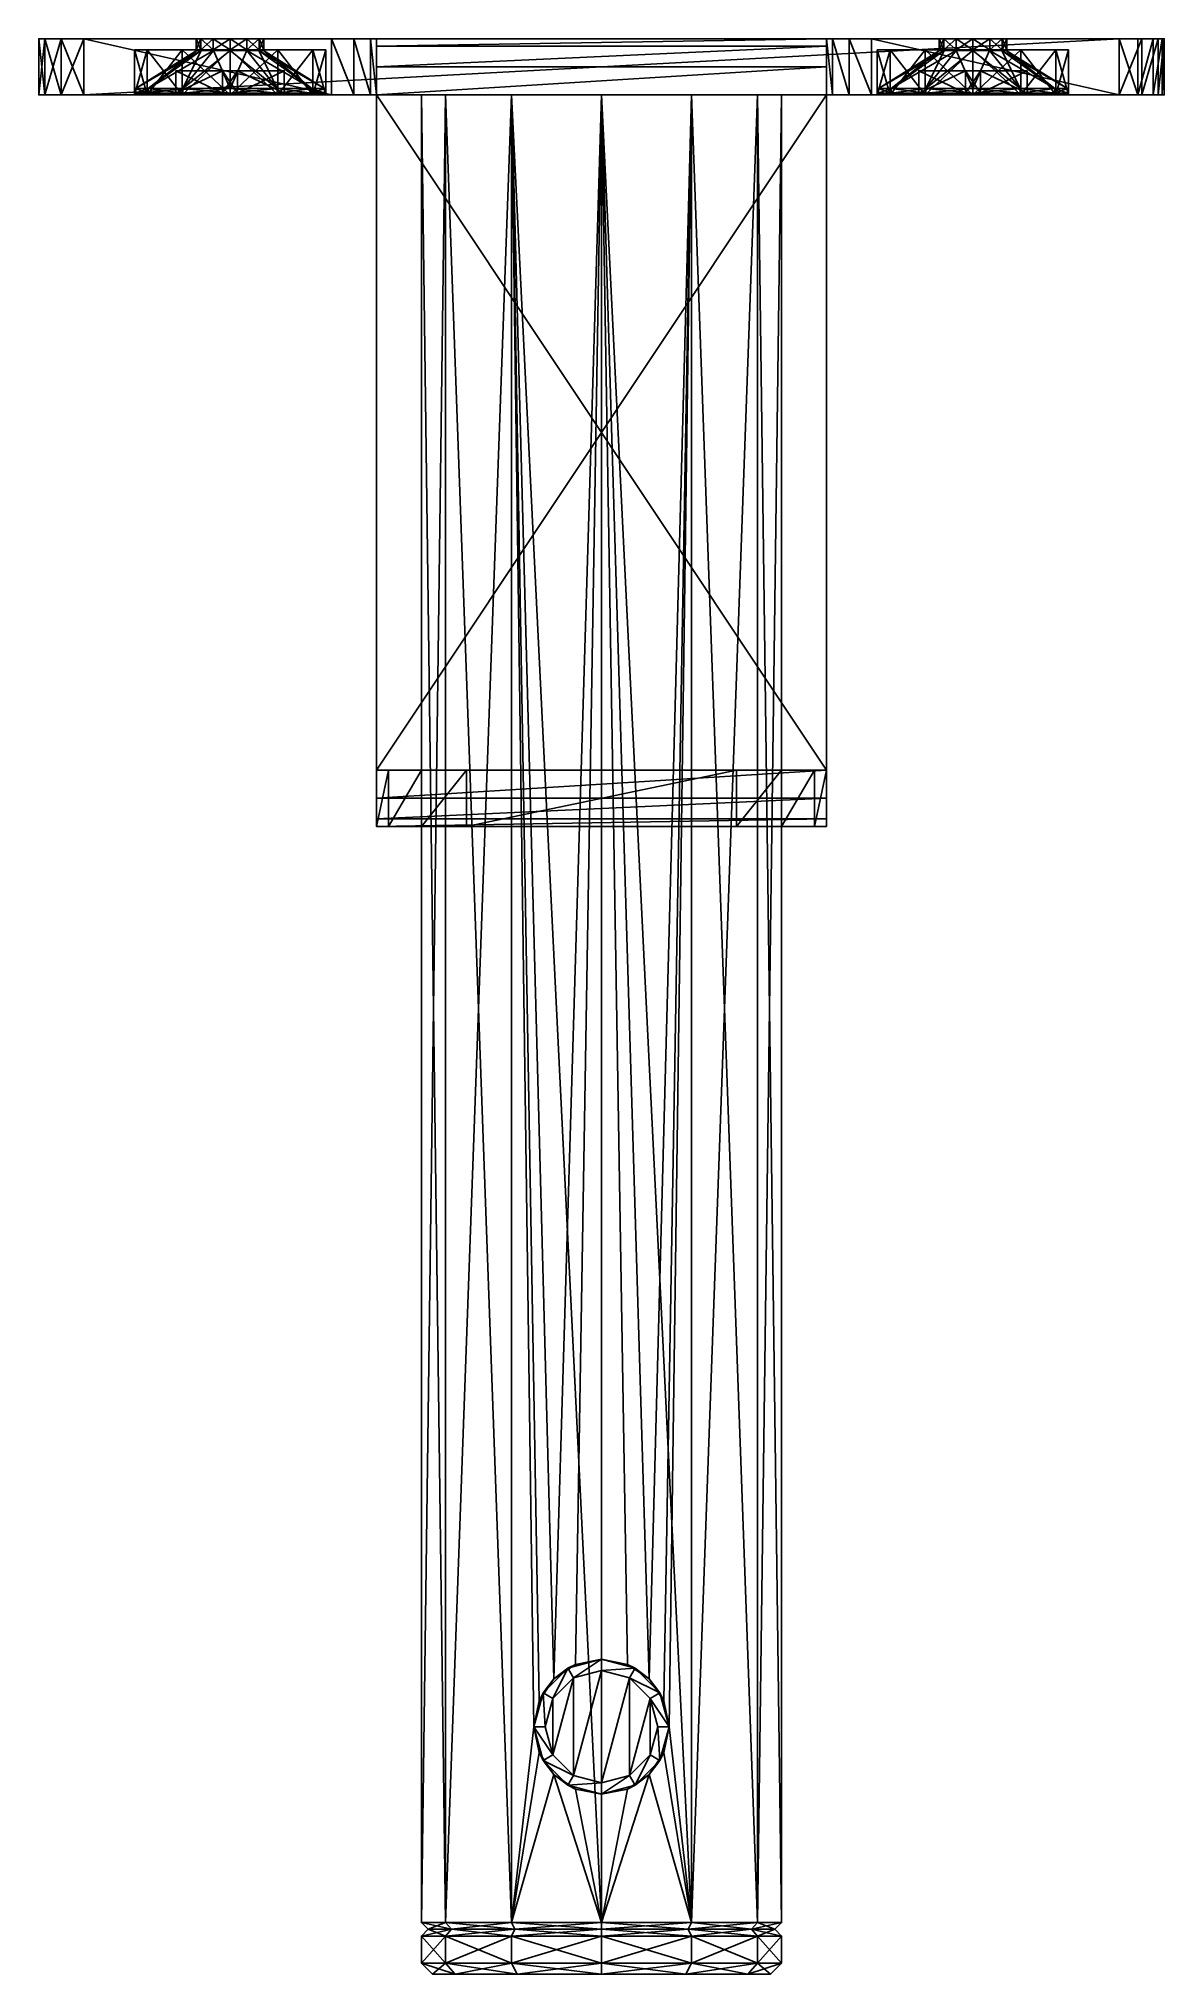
# Model space of a CAD drawing. Header units: millimetres. Extents: x -25 to 25, y -86 to 0.
import ezdxf

# ---------------------------------------------------------------- set-up
doc = ezdxf.new("R2010")
doc.units = ezdxf.units.MM
doc.layers.get('0').update_dxf_attribs({"color": 227})

msp = doc.modelspace()

# ---------------------------------------------------------------- meshes
at = {"color": 252}
mesh = msp.add_polyface(dxfattribs=at)
corners = [(-20.135, -2.214, -2.099), (-17.784, -0.518, -0.741), (-18.599, -2.214, -3.635), (-20.135, -2.214, 2.099), (-17.784, -0.518, 0.741), (-20.698, -2.214), (-18.599, -2.214, 3.635), (-17.241, -0.518, 1.284), (-17.982, -0.518), (-20.135, -2.426, -2.099), (-20.135, -2.426, 2.099), (-20.698, -2.426), (-18.599, -2.426, -3.635), (-18.906, -2.426, -0.33), (-18.906, -1.426, -0.33), (-18.906, -2.426, 0.33), (-18.906, -1.426, 0.33), (-23, 0, -25), (-25, 0, -23), (-12, 0, -25), (-24, 0, -24.732), (-24.732, 0, -24), (-25, 0, 13), (-18, 0), (-24.732, 0, 14), (-24, 0, 14.732), (-23, 0, 15), (-17.799, 0, 0.75), (-17.25, 0, 1.299), (-17.799, 0, -0.75), (-17.25, 0, -1.299), (-16.5, 0, -1.5), (-25, -2.5, 13), (-25, -2.5, -23), (-23, -2.5, -25), (-24.732, -2.5, -24), (-24, -2.5, -24.732), (-12, -2.5, -25), (-23, -2.5, 15), (-24, -2.5, 14.732), (-24.732, -2.5, 14), (-20.181, -0.5, -2.125), (-20.181, -2.5, -2.125), (-18.625, -0.5, -3.681), (-20.75, -2.5), (-20.181, -0.5, 2.125), (-20.181, -2.5, 2.125), (-20.75, -0.5), (-18.625, -2.5, 3.681), (-18.625, -0.5, 3.681), (-18.625, -2.5, -3.681), (-17.799, -0.5, 0.75), (-17.799, -0.5, -0.75), (-17.25, -0.5, -1.299), (-18, -0.5), (-17.25, -0.5, 1.299)]
mesh.append_faces([[corners[k] for k in face] for face in [(18, 31, 19, 18), (22, 26, 28, 22)]], dxfattribs={"vtx0": -1, "vtx1": -1, "vtx2": -1, "vtx3": -1, "color": 252})
mesh.append_faces([[corners[k] for k in face] for face in [(17, 18, 19, 17), (22, 23, 18, 22), (27, 22, 28, 27), (47, 51, 45, 47), (41, 52, 47, 41), (43, 53, 41, 43), (45, 55, 49, 45)]], dxfattribs={"vtx0": -1, "vtx1": -1, "vtx3": -1, "color": 252})
mesh.append_faces([[corners[k] for k in face] for face in [(17, 20, 18, 17), (25, 26, 22, 25), (27, 23, 22, 27), (23, 29, 18, 23), (29, 30, 18, 29), (30, 31, 18, 30), (54, 51, 47, 54)]], dxfattribs={"vtx1": -1, "vtx2": -1, "vtx3": -1, "color": 252})
mesh.append_faces([[corners[k] for k in face] for face in [(0, 1, 2, 0), (3, 4, 5, 3), (6, 7, 3, 6), (5, 8, 0, 5), (0, 9, 5, 0), (3, 10, 6, 3), (13, 14, 15, 13), (24, 25, 22, 24), (32, 22, 33, 32), (17, 34, 20, 17), (35, 21, 36, 35), (33, 18, 35, 33), (36, 20, 34, 36), (34, 17, 37, 34), (38, 26, 39, 38), (24, 40, 25, 24), (22, 32, 24, 22), (25, 39, 26, 25), (41, 42, 43, 41), (42, 41, 44, 42), (45, 46, 47, 45), (46, 45, 48, 46), (49, 48, 45, 49), (47, 44, 41, 47)]], dxfattribs={"vtx1": -1, "vtx3": -1, "color": 252})
mesh.append_faces([[corners[k] for k in face] for face in [(3, 5, 11, 3), (0, 2, 12, 0), (14, 16, 15, 14), (20, 21, 18, 20), (22, 18, 33, 22), (18, 21, 35, 18), (21, 20, 36, 21), (32, 40, 24, 32), (40, 39, 25, 40), (46, 44, 47, 46), (42, 50, 43, 42)]], dxfattribs={"vtx2": -1, "vtx3": -1, "color": 252})
mesh = msp.add_polyface(dxfattribs=at)
corners = [(-17.784, -0.518, -0.741), (-15.216, -0.518, -0.741), (-17.241, -0.518, -1.284), (-17.982, -0.518), (-15.018, -0.518), (-17.241, -0.518, 1.284), (-15.759, -0.518, 1.284), (-17.784, -0.518, 0.741), (-16.5, -0.518, 1.482), (-15.216, -0.518, 0.741), (-16.5, -0.518, -1.482), (-16.5, -2.214, -4.198), (-20.135, -2.214, -2.099), (-20.135, -2.214, 2.099), (-16.5, -2.214, 4.198), (-18.599, -2.214, 3.635), (-20.698, -2.214), (-18.599, -2.214, -3.635), (-16.5, -2.426, -4.198), (-18.599, -2.426, 3.635), (-16.83, -2.426, -2.406), (-16.83, -1.426, -2.406), (-16.83, -2.426, -0.33), (-16.83, -1.426, -0.33), (-18.906, -2.426, -0.33), (-18.906, -1.426, -0.33), (-18.906, -2.426, 0.33), (-18.906, -1.426, 0.33), (-16.83, -2.426, 0.33), (-16.83, -1.426, 0.33), (-16.83, -2.426, 2.406), (-16.83, -1.426, 2.406), (-16.17, -2.426, 2.406), (-15.75, 0, 1.299), (-16.5, 0, 1.5), (-23, 0, 15), (-17.25, 0, 1.299), (-23, 0, -25), (-12, 0, -25), (-12, -2.5, -25), (-16.5, -2.5, -4.25), (-16.5, -0.5, -4.25), (-18.625, -2.5, -3.681), (-16.5, -0.5, 4.25), (-16.5, -2.5, 4.25), (-18.625, -0.5, 3.681), (-18.625, -2.5, 3.681), (-18.625, -0.5, -3.681), (-16.5, -0.5, 1.5), (-17.25, -0.5, 1.299), (-17.799, -0.5, -0.75), (-20.181, -0.5, -2.125), (-17.25, -0.5, -1.299), (-16.5, -0.5, -1.5), (-18, -0.5), (-20.75, -0.5), (-17.799, -0.5, 0.75), (-20.181, -0.5, 2.125), (-17.799, 0, 0.75), (-18, 0), (-17.799, 0, -0.75), (-17.25, 0, -1.299), (-16.5, 0, -1.5)]
mesh.append_faces([[corners[k] for k in face] for face in [(0, 1, 2, 0), (5, 6, 7, 5), (7, 9, 3, 7), (27, 23, 29, 27), (48, 45, 49, 48), (50, 51, 52, 50), (41, 53, 47, 41)]], dxfattribs={"vtx0": -1, "vtx1": -1, "vtx3": -1, "color": 252})
mesh.append_faces([[corners[k] for k in face] for face in [(0, 3, 4, 0), (33, 34, 35, 33), (34, 36, 35, 34), (43, 45, 48, 43), (53, 52, 47, 53), (50, 54, 55, 50), (56, 49, 57, 56)]], dxfattribs={"vtx1": -1, "vtx2": -1, "vtx3": -1, "color": 252})
mesh.append_faces([[corners[k] for k in face] for face in [(10, 11, 2, 10), (0, 12, 3, 0), (7, 13, 5, 7), (14, 8, 15, 14), (17, 2, 11, 17), (11, 18, 17, 11), (20, 21, 22, 20), (22, 23, 24, 22), (26, 27, 28, 26), (28, 29, 30, 28), (30, 31, 32, 30), (40, 41, 42, 40), (43, 44, 45, 43), (47, 42, 41, 47), (34, 48, 36, 34), (56, 58, 49, 56), (58, 56, 59, 58), (50, 60, 54, 50), (60, 50, 61, 60), (53, 62, 52, 53), (52, 61, 50, 52), (54, 59, 56, 54), (49, 36, 48, 49)]], dxfattribs={"vtx1": -1, "vtx3": -1, "color": 252})
mesh.append_faces([[corners[k] for k in face] for face in [(5, 8, 6, 5), (8, 5, 15, 8), (7, 3, 16, 7), (0, 2, 17, 0), (14, 15, 19, 14), (21, 23, 22, 21), (23, 25, 24, 23), (27, 29, 28, 27), (29, 31, 30, 29), (27, 25, 23, 27), (37, 38, 39, 37), (44, 46, 45, 44), (62, 61, 52, 62), (60, 59, 54, 60), (58, 36, 49, 58)]], dxfattribs={"vtx2": -1, "vtx3": -1, "color": 252})
mesh = msp.add_polyface(dxfattribs=at)
corners = [(12.865, -2.214, 2.099), (15.216, -0.518, 0.741), (12.302, -2.214), (12.865, -2.214, -2.099), (15.216, -0.518, -0.741), (14.401, -2.214, -3.635), (15.018, -0.518), (14.401, -2.214, 3.635), (15.759, -0.518, 1.284), (12.302, -2.426), (14.094, -2.426, -0.33), (14.094, -1.426, -0.33), (14.094, -2.426, 0.33), (14.094, -1.426, 0.33), (10, -1.25, -47.665), (-10, -1.25, -47.665), (10, -0.335, -46.75), (10, -2.5, -48), (-10, -2.5, -48), (-10, -0.335, -46.75), (10, 0, -45.5), (23, 0, 15), (-15.75, 0, 1.299), (-23, 0, 15), (11, 0, -25.268), (15.75, 0, -1.299), (12, 0, -25), (10.268, 0, -26), (-10.268, 0, -26), (-10, 0, -45.5), (10, 0, -27), (-10, 0, -27), (15, 0), (-15, 0), (15.201, 0, 0.75), (15.75, 0, 1.299), (-15.201, 0, 0.75), (15.201, 0, -0.75), (-15.201, 0, -0.75), (-11, 0, -25.268), (23, -2.5, 15), (-23, -2.5, 15), (12, -2.5, -25), (10.268, -2.5, -26), (11, -2.5, -25.268), (10, -2.5, -27), (10, -2.5, -46), (12.819, -0.5, -2.125), (12.819, -2.5, -2.125), (14.375, -0.5, -3.681), (12.25, -2.5), (12.819, -0.5, 2.125), (12.819, -2.5, 2.125), (12.25, -0.5), (14.375, -2.5, 3.681), (14.375, -0.5, 3.681), (14.375, -2.5, -3.681), (15.201, -0.5, 0.75), (15.201, -0.5, -0.75), (15.75, -0.5, -1.299), (15, -0.5), (15.75, -0.5, 1.299)]
mesh.append_faces([[corners[k] for k in face] for face in [(39, 37, 24, 39), (35, 22, 21, 35)]], dxfattribs={"vtx0": -1, "vtx1": -1, "vtx2": -1, "vtx3": -1, "color": 252})
mesh.append_faces([[corners[k] for k in face] for face in [(21, 22, 23, 21), (24, 25, 26, 24), (27, 28, 24, 27), (30, 31, 27, 30), (32, 33, 34, 32), (25, 24, 37, 25), (53, 57, 51, 53), (47, 58, 53, 47), (49, 59, 47, 49), (51, 61, 55, 51)]], dxfattribs={"vtx0": -1, "vtx1": -1, "vtx3": -1, "color": 252})
mesh.append_faces([[corners[k] for k in face] for face in [(46, 16, 20, 46)]], dxfattribs={"vtx0": -1, "vtx2": -1, "vtx3": -1, "color": 252})
mesh.append_faces([[corners[k] for k in face] for face in [(29, 31, 30, 29), (35, 34, 36, 35), (32, 37, 38, 32), (17, 14, 46, 17), (14, 16, 46, 14), (45, 46, 20, 45), (58, 60, 53, 58), (60, 57, 53, 60)]], dxfattribs={"vtx1": -1, "vtx2": -1, "vtx3": -1, "color": 252})
mesh.append_faces([[corners[k] for k in face] for face in [(0, 1, 2, 0), (3, 4, 5, 3), (4, 3, 6, 4), (7, 8, 0, 7), (2, 6, 3, 2), (10, 11, 12, 10), (14, 15, 16, 14), (17, 18, 14, 17), (16, 19, 20, 16), (20, 29, 30, 20), (40, 21, 41, 40), (26, 42, 24, 26), (43, 27, 44, 43), (45, 30, 43, 45), (44, 24, 42, 44), (30, 45, 20, 30), (47, 48, 49, 47), (48, 47, 50, 48), (51, 52, 53, 51), (52, 51, 54, 52), (55, 54, 51, 55), (53, 50, 47, 53)]], dxfattribs={"vtx1": -1, "vtx3": -1, "color": 252})
mesh.append_faces([[corners[k] for k in face] for face in [(1, 6, 2, 1), (0, 2, 9, 0), (11, 13, 12, 11), (21, 23, 41, 21), (30, 27, 43, 30), (27, 24, 44, 27), (52, 50, 53, 52), (48, 56, 49, 48)]], dxfattribs={"vtx2": -1, "vtx3": -1, "color": 252})
mesh = msp.add_polyface(dxfattribs=at)
corners = [(-15.216, -0.518, -0.741), (-17.784, -0.518, -0.741), (-15.018, -0.518), (-16.5, -0.518, -1.482), (-17.241, -0.518, -1.284), (-15.759, -0.518, -1.284), (-17.982, -0.518), (-15.216, -0.518, 0.741), (-15.759, -0.518, 1.284), (-17.784, -0.518, 0.741), (-12.865, -2.214, -2.099), (-16.5, -2.214, -4.198), (-14.401, -2.214, -3.635), (-16.5, -0.518, 1.482), (-16.5, -2.214, 4.198), (-14.401, -2.214, 3.635), (-16.5, -2.426, 4.198), (-14.401, -2.426, -3.635), (-16.17, -2.426, 0.33), (-16.17, -1.426, 0.33), (-14.094, -2.426, 0.33), (-14.094, -1.426, 0.33), (-14.094, -1.426, -0.33), (-16.17, -1.426, -0.33), (-16.17, -2.426, -0.33), (-16.17, -2.426, -2.406), (-16.17, -1.426, -2.406), (-16.83, -2.426, -2.406), (-16.83, -1.426, -2.406), (-16.83, -1.426, 2.406), (-16.17, -1.426, 2.406), (-16.17, -2.426, 2.406), (-16.83, -1.426, 0.33), (-16.83, -1.426, -0.33), (-15.75, 0, -1.299), (-12, 0, -25), (-16.5, 0, -1.5), (-16.5, -0.5, -4.25), (-16.5, -2.5, -4.25), (-14.375, -0.5, -3.681), (-16.5, -2.5, 4.25), (-16.5, -0.5, 4.25), (-14.375, -2.5, 3.681), (-14.375, -0.5, 3.681), (-14.375, -2.5, -3.681), (-16.5, -0.5, 1.5), (-16.5, -0.5, -1.5), (-15.75, -0.5, -1.299), (-15.75, -0.5, 1.299), (-15.201, -0.5, 0.75), (-15.201, 0, 0.75), (-15, -0.5), (-15.75, 0, 1.299), (-16.5, 0, 1.5), (-15.201, -0.5, -0.75), (-15.201, 0, -0.75), (-15, 0)]
mesh.append_faces([[corners[k] for k in face] for face in [(33, 23, 32, 33), (19, 32, 23, 19)]], dxfattribs={"vtx0": -1, "vtx1": -1, "vtx2": -1, "vtx3": -1, "color": 252})
mesh.append_faces([[corners[k] for k in face] for face in [(0, 1, 2, 0), (5, 4, 0, 5), (2, 6, 7, 2), (22, 19, 23, 22), (34, 35, 36, 34), (41, 45, 43, 41), (46, 39, 47, 46)]], dxfattribs={"vtx0": -1, "vtx1": -1, "vtx3": -1, "color": 252})
mesh.append_faces([[corners[k] for k in face] for face in [(8, 7, 9, 8), (29, 32, 19, 29), (26, 23, 33, 26), (37, 39, 46, 37), (45, 48, 43, 45)]], dxfattribs={"vtx1": -1, "vtx2": -1, "vtx3": -1, "color": 252})
mesh.append_faces([[corners[k] for k in face] for face in [(3, 4, 5, 3), (0, 10, 5, 0), (11, 3, 12, 11), (13, 14, 8, 13), (15, 8, 14, 15), (14, 16, 15, 14), (18, 19, 20, 18), (24, 23, 25, 24), (25, 26, 27, 25), (31, 30, 18, 31), (30, 29, 19, 30), (28, 26, 33, 28), (37, 38, 39, 37), (40, 41, 42, 40), (43, 42, 41, 43), (49, 50, 51, 49), (50, 49, 52, 50), (45, 53, 48, 45), (36, 46, 34, 36), (54, 55, 47, 54), (55, 54, 56, 55), (48, 52, 49, 48), (51, 56, 54, 51), (47, 34, 46, 47)]], dxfattribs={"vtx1": -1, "vtx3": -1, "color": 252})
mesh.append_faces([[corners[k] for k in face] for face in [(7, 8, 15, 7), (3, 5, 12, 3), (11, 12, 17, 11), (19, 21, 20, 19), (22, 23, 24, 22), (23, 26, 25, 23), (26, 28, 27, 26), (29, 30, 31, 29), (30, 19, 18, 30), (38, 44, 39, 38), (53, 52, 48, 53), (50, 56, 51, 50), (55, 34, 47, 55)]], dxfattribs={"vtx2": -1, "vtx3": -1, "color": 252})
mesh = msp.add_polyface(dxfattribs=at)
corners = [(-12.865, -2.214, -2.099), (-15.216, -0.518, -0.741), (-12.302, -2.214), (-12.865, -2.214, 2.099), (-15.216, -0.518, 0.741), (-14.401, -2.214, 3.635), (-15.018, -0.518), (-14.401, -2.214, -3.635), (-15.759, -0.518, -1.284), (-12.865, -2.426, -2.099), (-12.865, -2.426, 2.099), (-14.401, -2.426, 3.635), (-12.302, -2.426), (-14.094, -2.426, 0.33), (-14.094, -1.426, 0.33), (-14.094, -2.426, -0.33), (-14.094, -1.426, -0.33), (-16.17, -2.426, -0.33), (-16.17, -1.426, 0.33), (-10, 0, -45.5), (10, 0, -45.5), (-10, -0.335, -46.75), (-10, -2.5, -48), (-10, -1.25, -47.665), (10, -1.25, -47.665), (10, -0.335, -46.75), (-10.268, 0, -26), (10.268, 0, -26), (-10, 0, -27), (-11, 0, -25.268), (11, 0, -25.268), (-12, 0, -25), (-15.75, 0, -1.299), (-15.201, 0, -0.75), (-15, 0), (15, 0), (-15.75, 0, 1.299), (15.75, 0, 1.299), (-15.201, 0, 0.75), (15.201, 0, 0.75), (15.201, 0, -0.75), (-10, -2.5, -27), (-10, -2.5, -46), (-11, -2.5, -25.268), (-10.268, -2.5, -26), (-12, -2.5, -25), (-12.819, -0.5, -2.125), (-12.819, -2.5, -2.125), (-12.25, -0.5), (-14.375, -2.5, -3.681), (-12.819, -0.5, 2.125), (-12.819, -2.5, 2.125), (-14.375, -0.5, 3.681), (-12.25, -2.5), (-14.375, -2.5, 3.681), (-14.375, -0.5, -3.681), (-15.201, -0.5, 0.75), (-15.75, -0.5, 1.299), (-15, -0.5), (-15.201, -0.5, -0.75), (-15.75, -0.5, -1.299)]
mesh.append_faces([[corners[k] for k in face] for face in [(33, 40, 29, 33)]], dxfattribs={"vtx0": -1, "vtx1": -1, "vtx2": -1, "vtx3": -1, "color": 252})
mesh.append_faces([[corners[k] for k in face] for face in [(26, 27, 28, 26), (31, 32, 29, 31), (34, 35, 33, 34), (36, 37, 38, 36), (38, 39, 34, 38), (41, 19, 42, 41), (50, 56, 48, 50), (56, 50, 57, 56), (48, 58, 46, 48), (46, 60, 55, 46), (52, 57, 50, 52)]], dxfattribs={"vtx0": -1, "vtx1": -1, "vtx3": -1, "color": 252})
mesh.append_faces([[corners[k] for k in face] for face in [(26, 29, 30, 26), (32, 33, 29, 32), (19, 21, 42, 19), (21, 23, 42, 21), (23, 22, 42, 23), (58, 59, 46, 58), (59, 60, 46, 59), (56, 58, 48, 56)]], dxfattribs={"vtx1": -1, "vtx2": -1, "vtx3": -1, "color": 252})
mesh.append_faces([[corners[k] for k in face] for face in [(0, 1, 2, 0), (3, 4, 5, 3), (4, 3, 6, 4), (7, 8, 0, 7), (2, 6, 3, 2), (0, 9, 7, 0), (3, 10, 2, 3), (13, 14, 15, 13), (15, 16, 17, 15), (14, 18, 16, 14), (19, 20, 21, 19), (28, 41, 26, 28), (43, 29, 44, 43), (45, 31, 43, 45), (44, 26, 41, 44), (46, 47, 48, 46), (47, 46, 49, 47), (50, 51, 52, 50), (51, 50, 53, 51), (55, 49, 46, 55), (48, 53, 50, 48)]], dxfattribs={"vtx1": -1, "vtx3": -1, "color": 252})
mesh.append_faces([[corners[k] for k in face] for face in [(1, 6, 2, 1), (3, 5, 11, 3), (0, 2, 12, 0), (14, 16, 15, 14), (22, 23, 24, 22), (23, 21, 25, 23), (41, 28, 19, 41), (31, 29, 43, 31), (29, 26, 44, 29), (51, 54, 52, 51), (47, 53, 48, 47)]], dxfattribs={"vtx2": -1, "vtx3": -1, "color": 252})
mesh = msp.add_polyface(dxfattribs=at)
corners = [(15.216, -0.518, 0.741), (17.784, -0.518, 0.741), (15.018, -0.518), (15.759, -0.518, 1.284), (17.241, -0.518, 1.284), (17.982, -0.518), (15.216, -0.518, -0.741), (15.759, -0.518, -1.284), (17.784, -0.518, -0.741), (12.865, -2.214, 2.099), (16.5, -2.214, 4.198), (16.5, -0.518, 1.482), (14.401, -2.214, 3.635), (16.5, -0.518, -1.482), (16.5, -2.214, -4.198), (14.401, -2.214, -3.635), (14.401, -2.426, 3.635), (14.094, -2.426, 0.33), (14.094, -1.426, 0.33), (16.17, -2.426, 0.33), (16.17, -1.426, 0.33), (16.17, -2.426, -0.33), (16.17, -1.426, -0.33), (14.094, -2.426, -0.33), (14.094, -1.426, -0.33), (16.17, -2.426, -2.406), (16.17, -1.426, -2.406), (16.83, -1.426, -2.406), (16.17, -2.426, 2.406), (16.17, -1.426, 2.406), (16.83, -2.426, 2.406), (16.83, -1.426, 2.406), (16.83, -1.426, 0.33), (16.83, -1.426, -0.33), (15.75, 0, -1.299), (16.5, 0, -1.5), (12, 0, -25), (24.992, 0, -22.75), (12, -2.5, -25), (23, -2.5, -25), (16.5, -2.5, -4.25), (16.5, -0.5, -4.25), (14.375, -2.5, -3.681), (16.5, -0.5, 4.25), (16.5, -2.5, 4.25), (14.375, -0.5, 3.681), (14.375, -2.5, 3.681), (14.375, -0.5, -3.681), (16.5, -0.5, 1.5), (15.75, -0.5, 1.299), (15.201, -0.5, -0.75), (12.819, -0.5, -2.125), (15.75, -0.5, -1.299), (16.5, -0.5, -1.5), (15.201, -0.5, 0.75), (12.819, -0.5, 2.125), (16.5, 0, 1.5), (15.75, 0, 1.299), (15.201, 0, 0.75), (15, 0), (15.201, 0, -0.75), (15, -0.5)]
mesh.append_faces([[corners[k] for k in face] for face in [(22, 33, 20, 22), (36, 35, 37, 36)]], dxfattribs={"vtx0": -1, "vtx1": -1, "vtx2": -1, "vtx3": -1, "color": 252})
mesh.append_faces([[corners[k] for k in face] for face in [(0, 1, 2, 0), (3, 4, 0, 3), (2, 5, 6, 2), (18, 22, 20, 18), (48, 45, 49, 48), (50, 51, 52, 50), (41, 53, 47, 41)]], dxfattribs={"vtx0": -1, "vtx1": -1, "vtx3": -1, "color": 252})
mesh.append_faces([[corners[k] for k in face] for face in [(7, 6, 8, 7), (29, 20, 32, 29), (34, 35, 36, 34), (43, 45, 48, 43), (53, 52, 47, 53), (54, 49, 55, 54)]], dxfattribs={"vtx1": -1, "vtx2": -1, "vtx3": -1, "color": 252})
mesh.append_faces([[corners[k] for k in face] for face in [(0, 9, 3, 0), (10, 11, 12, 10), (13, 14, 7, 13), (15, 7, 14, 15), (17, 18, 19, 17), (21, 22, 23, 21), (25, 26, 21, 25), (28, 29, 30, 28), (19, 20, 28, 19), (26, 27, 22, 26), (38, 36, 39, 38), (40, 41, 42, 40), (43, 44, 45, 43), (47, 42, 41, 47), (56, 48, 57, 56), (54, 58, 49, 54), (58, 54, 59, 58), (50, 60, 61, 50), (60, 50, 34, 60), (53, 35, 52, 53), (52, 34, 50, 52), (61, 59, 54, 61), (49, 57, 48, 49)]], dxfattribs={"vtx1": -1, "vtx3": -1, "color": 252})
mesh.append_faces([[corners[k] for k in face] for face in [(6, 7, 15, 6), (11, 3, 12, 11), (10, 12, 16, 10), (18, 20, 19, 18), (22, 24, 23, 22), (26, 22, 21, 26), (27, 26, 25, 27), (29, 31, 30, 29), (20, 29, 28, 20), (18, 24, 22, 18), (44, 46, 45, 44), (35, 34, 52, 35), (60, 59, 61, 60), (58, 57, 49, 58)]], dxfattribs={"vtx2": -1, "vtx3": -1, "color": 252})
mesh = msp.add_polyface(dxfattribs=at)
corners = [(17.784, -0.518, 0.741), (15.216, -0.518, 0.741), (17.241, -0.518, 1.284), (16.5, -0.518, 1.482), (15.759, -0.518, 1.284), (17.982, -0.518), (15.018, -0.518), (17.241, -0.518, -1.284), (15.759, -0.518, -1.284), (17.784, -0.518, -0.741), (16.5, -0.518, -1.482), (15.216, -0.518, -0.741), (16.5, -2.214, 4.198), (20.135, -2.214, 2.099), (20.135, -2.214, -2.099), (16.5, -2.214, -4.198), (18.599, -2.214, -3.635), (18.599, -2.214, 3.635), (16.83, -2.426, -2.406), (16.83, -1.426, -2.406), (16.17, -2.426, -2.406), (16.83, -2.426, -0.33), (16.83, -1.426, -0.33), (18.906, -2.426, -0.33), (18.906, -1.426, -0.33), (16.83, -2.426, 0.33), (16.83, -1.426, 0.33), (18.906, -2.426, 0.33), (18.906, -1.426, 0.33), (16.83, -2.426, 2.406), (16.83, -1.426, 2.406), (16.17, -1.426, -0.33), (16.17, -1.426, 2.406), (16.17, -1.426, 0.33), (16.5, 0, 1.5), (15.75, 0, 1.299), (23, 0, 15), (12, 0, -25), (23, 0, -25), (23, -2.5, -25), (16.5, -0.5, -4.25), (16.5, -2.5, -4.25), (18.625, -0.5, -3.681), (16.5, -2.5, 4.25), (16.5, -0.5, 4.25), (18.625, -2.5, 3.681), (18.625, -0.5, 3.681), (18.625, -2.5, -3.681), (17.799, -0.5, 0.75), (20.181, -0.5, 2.125), (17.25, -0.5, 1.299), (16.5, -0.5, 1.5), (16.5, -0.5, -1.5), (17.25, -0.5, -1.299), (17.799, -0.5, -0.75), (20.181, -0.5, -2.125), (17.799, 0, 0.75), (18, -0.5), (17.25, 0, 1.299), (16.5, 0, -1.5), (17.25, 0, -1.299), (17.799, 0, -0.75), (18, 0)]
mesh.append_faces([[corners[k] for k in face] for face in [(26, 33, 22, 26)]], dxfattribs={"vtx0": -1, "vtx1": -1, "vtx2": -1, "vtx3": -1, "color": 252})
mesh.append_faces([[corners[k] for k in face] for face in [(0, 1, 2, 0), (7, 8, 9, 7), (9, 11, 5, 9), (24, 26, 22, 24), (48, 49, 50, 48), (44, 51, 46, 44), (52, 42, 53, 52)]], dxfattribs={"vtx0": -1, "vtx1": -1, "vtx3": -1, "color": 252})
mesh.append_faces([[corners[k] for k in face] for face in [(0, 5, 6, 0), (19, 22, 31, 19), (34, 35, 36, 34), (40, 42, 52, 40), (54, 53, 55, 54), (51, 50, 46, 51)]], dxfattribs={"vtx1": -1, "vtx2": -1, "vtx3": -1, "color": 252})
mesh.append_faces([[corners[k] for k in face] for face in [(3, 2, 4, 3), (3, 12, 2, 3), (0, 13, 5, 0), (9, 14, 7, 9), (15, 10, 16, 15), (17, 2, 12, 17), (18, 19, 20, 18), (21, 22, 18, 21), (23, 24, 21, 23), (25, 26, 27, 25), (29, 30, 25, 29), (30, 32, 26, 30), (40, 41, 42, 40), (43, 44, 45, 43), (46, 45, 44, 46), (48, 56, 57, 48), (56, 48, 58, 56), (51, 34, 50, 51), (59, 52, 60, 59), (54, 61, 53, 54), (61, 54, 62, 61), (50, 58, 48, 50), (57, 62, 54, 57), (53, 60, 52, 53)]], dxfattribs={"vtx1": -1, "vtx3": -1, "color": 252})
mesh.append_faces([[corners[k] for k in face] for face in [(7, 10, 8, 7), (10, 7, 16, 10), (0, 2, 17, 0), (22, 19, 18, 22), (24, 22, 21, 24), (26, 28, 27, 26), (30, 26, 25, 30), (24, 28, 26, 24), (37, 38, 39, 37), (41, 47, 42, 41), (34, 58, 50, 34), (56, 62, 57, 56), (61, 60, 53, 61)]], dxfattribs={"vtx2": -1, "vtx3": -1, "color": 252})
mesh = msp.add_polyface(dxfattribs=at)
corners = [(20.135, -2.214, 2.099), (17.784, -0.518, 0.741), (18.599, -2.214, 3.635), (20.135, -2.214, -2.099), (17.784, -0.518, -0.741), (20.698, -2.214), (18.599, -2.214, -3.635), (17.241, -0.518, -1.284), (17.982, -0.518), (18.599, -2.426, 3.635), (18.906, -2.426, 0.33), (18.906, -1.426, 0.33), (18.906, -2.426, -0.33), (18.906, -1.426, -0.33), (24, 0, 14.732), (25, 0, 13), (23, 0, 15), (24.732, 0, 14), (24.992, 0, -22.75), (18, 0), (24.911, 0, -23.589), (24.5, 0, -24.323), (23.823, 0, -24.823), (23, 0, -25), (12, 0, -25), (17.25, 0, 1.299), (16.5, 0, 1.5), (17.799, 0, 0.75), (17.25, 0, -1.299), (17.799, 0, -0.75), (16.5, 0, -1.5), (25, -2.5, 13), (24.992, -2.5, -22.75), (24.911, -2.5, -23.589), (23.823, -2.5, -24.823), (24.5, -2.5, -24.323), (23, -2.5, -25), (24.732, -2.5, 14), (24, -2.5, 14.732), (23, -2.5, 15), (20.181, -0.5, -2.125), (20.181, -2.5, -2.125), (20.75, -0.5), (18.625, -2.5, -3.681), (20.181, -0.5, 2.125), (20.181, -2.5, 2.125), (18.625, -0.5, 3.681), (20.75, -2.5), (18.625, -2.5, 3.681), (18.625, -0.5, -3.681), (17.799, -0.5, 0.75), (18, -0.5), (17.799, -0.5, -0.75), (17.25, -0.5, -1.299), (17.25, -0.5, 1.299)]
mesh.append_faces([[corners[k] for k in face] for face in [(25, 16, 15, 25)]], dxfattribs={"vtx0": -1, "vtx1": -1, "vtx2": -1, "vtx3": -1, "color": 252})
mesh.append_faces([[corners[k] for k in face] for face in [(14, 15, 16, 14), (18, 19, 15, 18), (25, 15, 27, 25), (28, 18, 30, 28), (44, 50, 42, 44), (42, 51, 40, 42), (40, 53, 49, 40), (46, 54, 44, 46)]], dxfattribs={"vtx0": -1, "vtx1": -1, "vtx3": -1, "color": 252})
mesh.append_faces([[corners[k] for k in face] for face in [(18, 33, 20, 18), (34, 21, 35, 34), (35, 20, 33, 35)]], dxfattribs={"vtx0": -1, "vtx3": -1, "color": 252})
mesh.append_faces([[corners[k] for k in face] for face in [(21, 22, 18, 21), (22, 23, 18, 22), (23, 24, 18, 23), (25, 26, 16, 25), (28, 29, 18, 28), (29, 19, 18, 29), (19, 27, 15, 19), (51, 52, 40, 51), (50, 51, 42, 50)]], dxfattribs={"vtx1": -1, "vtx2": -1, "vtx3": -1, "color": 252})
mesh.append_faces([[corners[k] for k in face] for face in [(0, 1, 2, 0), (3, 4, 5, 3), (6, 7, 3, 6), (5, 8, 0, 5), (10, 11, 12, 10), (20, 21, 18, 20), (15, 31, 18, 15), (32, 33, 18, 32), (36, 23, 34, 36), (22, 21, 34, 22), (21, 20, 35, 21), (31, 15, 37, 31), (14, 38, 17, 14), (16, 39, 14, 16), (17, 37, 15, 17), (40, 41, 42, 40), (41, 40, 43, 41), (44, 45, 46, 44), (45, 44, 47, 45), (49, 43, 40, 49), (42, 47, 44, 42)]], dxfattribs={"vtx1": -1, "vtx3": -1, "color": 252})
mesh.append_faces([[corners[k] for k in face] for face in [(4, 8, 5, 4), (0, 2, 9, 0), (11, 13, 12, 11), (14, 17, 15, 14), (31, 32, 18, 31), (23, 22, 34, 23), (39, 38, 14, 39), (38, 37, 17, 38), (45, 48, 46, 45), (41, 47, 42, 41)]], dxfattribs={"vtx2": -1, "vtx3": -1, "color": 252})
mesh = msp.add_polyface(dxfattribs=at)
corners = [(-12.865, -2.426, -2.099), (-12.865, -2.214, -2.099), (-12.302, -2.426), (-16.5, -2.426, -4.198), (-16.5, -2.214, -4.198), (-14.401, -2.426, -3.635), (-20.135, -2.426, -2.099), (-20.135, -2.214, -2.099), (-18.599, -2.426, -3.635), (-20.135, -2.426, 2.099), (-20.135, -2.214, 2.099), (-20.698, -2.426), (-16.5, -2.426, 4.198), (-16.5, -2.214, 4.198), (-18.599, -2.426, 3.635), (-12.865, -2.426, 2.099), (-12.865, -2.214, 2.099), (-14.401, -2.426, 3.635), (-14.401, -2.214, 3.635), (-18.599, -2.214, 3.635), (-20.698, -2.214), (-18.599, -2.214, -3.635), (-14.401, -2.214, -3.635), (-12.302, -2.214), (-14.094, -2.426, 0.33), (-16.17, -2.426, 2.406), (-16.17, -2.426, 0.33), (-16.83, -2.426, 2.406), (-18.906, -2.426, 0.33), (-16.83, -2.426, 0.33), (-18.906, -2.426, -0.33), (-16.83, -2.426, -2.406), (-16.83, -2.426, -0.33), (-16.17, -2.426, -2.406), (-14.094, -2.426, -0.33), (-16.17, -2.426, -0.33), (-4, -2.5, -6.928), (-6.928, -2.5, -4), (-12, -2.5, -25), (-8, -2.5), (-12.819, -2.5, -2.125), (-12.819, -2.5, 2.125), (-12.25, -2.5), (-14.375, -2.5, -3.681), (-20.75, -2.5), (-20.181, -2.5, 2.125), (-25, -2.5, 13), (-18.625, -2.5, 3.681), (-23, -2.5, 15), (-16.5, -2.5, 4.25), (-16.5, -2.5, -4.25), (-6.928, -2.5, 4), (-4, -2.5, 6.928), (-14.375, -2.5, 3.681), (-23, -2.5, -25), (-10.268, -2.5, -26), (0, -2.5, -8)]
mesh.append_faces([[corners[k] for k in face] for face in [(24, 15, 25, 24), (27, 9, 28, 27), (30, 6, 31, 30), (33, 0, 34, 33), (37, 43, 38, 37), (46, 47, 48, 46), (53, 52, 48, 53)]], dxfattribs={"vtx0": -1, "vtx1": -1, "vtx2": -1, "vtx3": -1, "color": 252})
mesh.append_faces([[corners[k] for k in face] for face in [(15, 24, 2, 15), (14, 27, 12, 14), (6, 30, 11, 6), (5, 33, 3, 5), (2, 34, 0, 2), (11, 28, 9, 11), (39, 40, 37, 39), (38, 50, 54, 38), (36, 55, 56, 36), (40, 39, 42, 40)]], dxfattribs={"vtx0": -1, "vtx1": -1, "vtx3": -1, "color": 252})
mesh.append_faces([[corners[k] for k in face] for face in [(31, 8, 3, 31), (25, 17, 12, 25)]], dxfattribs={"vtx0": -1, "vtx2": -1, "vtx3": -1, "color": 252})
mesh.append_faces([[corners[k] for k in face] for face in [(24, 25, 26, 24), (27, 28, 29, 27), (30, 31, 32, 30), (33, 34, 35, 33)]], dxfattribs={"vtx0": -1, "vtx3": -1, "color": 252})
mesh.append_faces([[corners[k] for k in face] for face in [(15, 17, 25, 15), (14, 9, 27, 14), (6, 8, 31, 6), (5, 0, 33, 5), (24, 34, 2, 24), (33, 31, 3, 33), (30, 28, 11, 30), (27, 25, 12, 27), (36, 37, 38, 36), (41, 42, 39, 41), (40, 43, 37, 40), (44, 45, 46, 44), (45, 47, 46, 45), (47, 49, 48, 47), (43, 50, 38, 43), (51, 52, 53, 51), (49, 53, 48, 49)]], dxfattribs={"vtx1": -1, "vtx2": -1, "vtx3": -1, "color": 252})
mesh.append_faces([[corners[k] for k in face] for face in [(0, 1, 2, 0), (3, 4, 5, 3), (6, 7, 8, 6), (9, 10, 11, 9), (12, 13, 14, 12), (15, 16, 17, 15), (17, 18, 12, 17), (14, 19, 9, 14), (11, 20, 6, 11), (8, 21, 3, 8), (5, 22, 0, 5), (2, 23, 15, 2)]], dxfattribs={"vtx1": -1, "vtx3": -1, "color": 252})
mesh = msp.add_polyface(dxfattribs=at)
corners = [(-6.928, -2.5, -4), (-6.928, -83.7, -4), (-8, -2.5), (0, -2.5, -8), (0, -83.7, -8), (-4, -2.5, -6.928), (0, -2.5, 8), (2.122, -72.879, 7.713), (4, -2.5, 6.928), (-4, -2.5, 6.928), (-2.122, -72.879, 7.713), (-6.928, -2.5, 4), (-6.928, -83.7, 4), (4, -2.5, -6.928), (4, -83.7, -6.928), (-4, -83.7, -6.928), (-8, -83.7), (-23, -2.5, 15), (23, -2.5, 15), (-24, -2.5, 14.732), (-25, -2.5, 13), (-24.732, -2.5, 14), (-25, -2.5, -23), (-20.75, -2.5), (-24.732, -2.5, -24), (-24, -2.5, -24.732), (-23, -2.5, -25), (-16.5, -2.5, -4.25), (-18.625, -2.5, -3.681), (-20.181, -2.5, -2.125), (-11, -2.5, -25.268), (-12, -2.5, -25), (-10.268, -2.5, -26), (-10, -2.5, -27), (10, -2.5, -27), (-10, -2.5, -46), (10, -2.5, -46), (-12.819, -2.5, 2.125), (-14.375, -2.5, 3.681), (10.268, -2.5, -26), (-10, -32.5, -48), (10, -32.5, -48), (-10, -33.75, -47.665), (-10, -35, -45.5), (-10, -34.665, -46.75), (10, -34.665, -46.75), (10, -33.75, -47.665), (-10, -2.5, -48), (-10, -32.5, -46), (-8, -32.5, -33.536), (-6, -32.5, -33), (-9.464, -32.5, -35), (6, -32.5, -33), (9.464, -32.5, -35), (-10, -32.5, -37), (10, -32.5, -37), (6, -35, -33), (-6, -35, -33), (-10, -35, -37), (-8, -35, -33.536), (-9.464, -35, -35)]
mesh.append_faces([[corners[k] for k in face] for face in [(22, 26, 27, 22), (39, 3, 32, 39), (52, 53, 54, 52)]], dxfattribs={"vtx0": -1, "vtx1": -1, "vtx2": -1, "vtx3": -1, "color": 252})
mesh.append_faces([[corners[k] for k in face] for face in [(6, 7, 8, 6), (9, 10, 6, 9), (17, 6, 18, 17), (19, 20, 17, 19), (22, 23, 20, 22), (30, 5, 31, 30), (33, 34, 32, 33), (11, 37, 2, 11), (37, 11, 38, 37), (6, 17, 9, 6), (52, 51, 50, 52), (35, 40, 48, 35)]], dxfattribs={"vtx0": -1, "vtx1": -1, "vtx3": -1, "color": 252})
mesh.append_faces([[corners[k] for k in face] for face in [(22, 27, 28, 22), (22, 28, 29, 22), (22, 29, 23, 22), (52, 54, 51, 52)]], dxfattribs={"vtx0": -1, "vtx2": -1, "vtx3": -1, "color": 252})
mesh.append_faces([[corners[k] for k in face] for face in [(25, 26, 22, 25), (30, 32, 5, 30), (48, 54, 55, 48), (54, 48, 43, 54), (47, 40, 35, 47), (40, 42, 48, 40), (42, 44, 48, 42), (44, 43, 48, 44)]], dxfattribs={"vtx1": -1, "vtx2": -1, "vtx3": -1, "color": 252})
mesh.append_faces([[corners[k] for k in face] for face in [(0, 1, 2, 0), (3, 4, 5, 3), (11, 12, 9, 11), (13, 14, 3, 13), (5, 15, 0, 5), (2, 16, 11, 2), (24, 25, 22, 24), (35, 36, 33, 35), (40, 41, 42, 40), (49, 50, 51, 49), (56, 52, 57, 56), (58, 54, 43, 58), (54, 58, 51, 54), (59, 49, 60, 59), (57, 50, 59, 57), (60, 51, 58, 60)]], dxfattribs={"vtx1": -1, "vtx3": -1, "color": 252})
mesh.append_faces([[corners[k] for k in face] for face in [(19, 21, 20, 19), (43, 44, 45, 43), (44, 42, 46, 44), (41, 40, 47, 41), (36, 35, 48, 36), (52, 50, 57, 52), (50, 49, 59, 50), (49, 51, 60, 49)]], dxfattribs={"vtx2": -1, "vtx3": -1, "color": 252})
mesh = msp.add_polyface(dxfattribs=at)
corners = [(6.928, -2.5, -4), (6.928, -83.7, -4), (4, -2.5, -6.928), (6.928, -2.5, 4), (6.928, -83.7, 4), (8, -2.5), (8, -83.7), (4, -2.5, 6.928), (4, -83.7, 6.928), (25, -2.5, 13), (20.75, -2.5), (24.992, -2.5, -22.75), (24.732, -2.5, 14), (24, -2.5, 14.732), (23, -2.5, 15), (10, -2.5, -46), (10, -2.5, -27), (-10, -2.5, -27), (10.268, -2.5, -26), (-10.268, -2.5, -26), (11, -2.5, -25.268), (12, -2.5, -25), (23, -2.5, -25), (16.5, -2.5, -4.25), (18.625, -2.5, -3.681), (23.823, -2.5, -24.823), (24.911, -2.5, -23.589), (24.5, -2.5, -24.323), (20.181, -2.5, -2.125), (0, -2.5, 8), (14.375, -2.5, 3.681), (16.5, -2.5, 4.25), (18.625, -2.5, 3.681), (12.819, -2.5, 2.125), (12.819, -2.5, -2.125), (0, -2.5, -8), (14.375, -2.5, -3.681), (12.25, -2.5), (10, -34.665, -46.75), (-10, -34.665, -46.75), (10, -33.75, -47.665), (10, -35, -45.5), (-10, -35, -45.5), (-10, -33.75, -47.665), (10, -32.5, -48), (10, -2.5, -48), (-10, -2.5, -48), (10, -32.5, -46), (-10, -32.5, -46), (8, -32.5, -33.536), (9.464, -32.5, -35), (6, -32.5, -33), (10, -32.5, -37), (-10, -32.5, -37), (10, -35, -37), (9.464, -35, -35), (8, -35, -33.536), (6, -35, -33)]
mesh.append_faces([[corners[k] for k in face] for face in [(23, 22, 11, 23), (14, 7, 30, 14), (14, 32, 9, 14), (21, 36, 0, 21)]], dxfattribs={"vtx0": -1, "vtx1": -1, "vtx2": -1, "vtx3": -1, "color": 252})
mesh.append_faces([[corners[k] for k in face] for face in [(9, 10, 11, 9), (20, 2, 18, 20), (22, 23, 21, 22), (23, 11, 24, 23), (24, 11, 28, 24), (5, 33, 3, 5), (0, 34, 5, 0), (2, 21, 0, 2), (52, 53, 50, 52), (52, 41, 47, 52), (47, 45, 15, 47)]], dxfattribs={"vtx0": -1, "vtx1": -1, "vtx3": -1, "color": 252})
mesh.append_faces([[corners[k] for k in face] for face in [(14, 30, 31, 14), (14, 31, 32, 14)]], dxfattribs={"vtx0": -1, "vtx2": -1, "vtx3": -1, "color": 252})
mesh.append_faces([[corners[k] for k in face] for face in [(13, 14, 9, 13), (15, 16, 17, 15), (16, 18, 19, 16), (20, 21, 2, 20), (22, 25, 11, 22), (29, 7, 14, 29), (2, 35, 18, 2), (10, 28, 11, 10), (23, 36, 21, 23), (34, 37, 5, 34), (41, 38, 47, 41), (38, 40, 47, 38), (40, 44, 47, 40), (44, 45, 47, 44)]], dxfattribs={"vtx1": -1, "vtx2": -1, "vtx3": -1, "color": 252})
mesh.append_faces([[corners[k] for k in face] for face in [(0, 1, 2, 0), (3, 4, 5, 3), (5, 6, 0, 5), (7, 8, 3, 7), (12, 13, 9, 12), (26, 11, 27, 26), (38, 39, 40, 38), (41, 42, 38, 41), (40, 43, 44, 40), (45, 44, 46, 45), (47, 15, 48, 47), (49, 50, 51, 49), (47, 48, 52, 47), (54, 52, 55, 54), (49, 56, 50, 49), (51, 57, 49, 51), (50, 55, 52, 50)]], dxfattribs={"vtx1": -1, "vtx3": -1, "color": 252})
mesh.append_faces([[corners[k] for k in face] for face in [(52, 54, 41, 52), (57, 56, 49, 57), (56, 55, 50, 56)]], dxfattribs={"vtx2": -1, "vtx3": -1, "color": 252})
mesh = msp.add_polyface(dxfattribs=at)
corners = [(1.154, -72.231, 7.916), (0, -72, 8), (0, -72, 14.173), (1.5, -72.402, 14.173), (2.122, -72.879, 7.713), (-2.122, -72.879, 7.713), (-1.5, -72.402, 14.173), (-1.154, -72.231, 7.916), (-2.598, -73.5, 14.173), (-2.77, -73.847, 7.505), (2.598, -73.5, 14.173), (2.77, -73.847, 7.505), (-6.928, -83.7, -4), (-6.928, -2.5, -4), (-4, -83.7, -6.928), (0, -83.7, -8), (0, -2.5, -8), (4, -83.7, -6.928), (6.928, -83.7, -4), (6.928, -2.5, -4), (8, -83.7), (6.928, -83.7, 4), (6.928, -2.5, 4), (4, -83.7, 6.928), (-6.928, -83.7, 4), (-6.928, -2.5, 4), (-8, -83.7), (-4, -83.7, 6.928), (-4, -2.5, 6.928), (8, -2.5), (4, -2.5, -6.928), (-4, -2.5, -6.928), (-8, -2.5), (0, -2.5, 8), (4, -2.5, 6.928), (3, -75, 7.416), (-3, -75, 7.416), (-10, -35, -45.5), (10, -35, -45.5), (-10, -35, -37), (9.464, -35, -35), (-9.464, -35, -35), (10, -35, -37), (8, -35, -33.536), (6, -35, -33), (-6, -35, -33), (-8, -35, -33.536), (1.25, -72.835, 14.673), (0, -72.5, 14.673), (-1.25, -72.835, 14.673), (-2.165, -73.75, 14.673), (-2.5, -75, 14.673), (2.165, -73.75, 14.673), (3, -75, 14.173), (1.25, -77.165, 14.673), (0, -77.5, 14.673), (-2.165, -76.25, 14.673), (-1.25, -77.165, 14.673)]
mesh.append_faces([[corners[k] for k in face] for face in [(41, 40, 45, 41)]], dxfattribs={"vtx0": -1, "vtx1": -1, "vtx2": -1, "vtx3": -1, "color": 252})
mesh.append_faces([[corners[k] for k in face] for face in [(34, 35, 23, 34), (27, 36, 28, 27), (40, 41, 42, 40), (47, 54, 52, 47), (50, 56, 49, 50), (49, 57, 48, 49)]], dxfattribs={"vtx0": -1, "vtx1": -1, "vtx3": -1, "color": 252})
mesh.append_faces([[corners[k] for k in face] for face in [(28, 9, 5, 28), (39, 38, 42, 39)]], dxfattribs={"vtx0": -1, "vtx2": -1, "vtx3": -1, "color": 252})
mesh.append_faces([[corners[k] for k in face] for face in [(0, 2, 3, 0)]], dxfattribs={"vtx0": -1, "vtx3": -1, "color": 252})
mesh.append_faces([[corners[k] for k in face] for face in [(4, 11, 34, 4), (11, 35, 34, 11), (36, 9, 28, 36), (44, 45, 40, 44), (41, 39, 42, 41), (47, 48, 55, 47)]], dxfattribs={"vtx1": -1, "vtx2": -1, "vtx3": -1, "color": 252})
mesh.append_faces([[corners[k] for k in face] for face in [(6, 2, 7, 6), (12, 13, 14, 12), (15, 16, 17, 15), (18, 19, 20, 18), (21, 22, 23, 21), (24, 25, 26, 24), (7, 33, 5, 7), (37, 38, 39, 37), (43, 44, 40, 43), (46, 41, 45, 46), (3, 47, 10, 3), (47, 3, 48, 47), (6, 49, 2, 6), (49, 6, 50, 49), (8, 50, 6, 8), (2, 48, 3, 2), (10, 52, 53, 10)]], dxfattribs={"vtx1": -1, "vtx3": -1, "color": 252})
mesh.append_faces([[corners[k] for k in face] for face in [(0, 1, 2, 0), (2, 1, 7, 2), (24, 27, 28, 24), (21, 20, 29, 21), (18, 17, 30, 18), (15, 14, 31, 15), (12, 26, 32, 12), (33, 0, 4, 33), (51, 50, 8, 51), (49, 48, 2, 49), (47, 52, 10, 47)]], dxfattribs={"vtx2": -1, "vtx3": -1, "color": 252})
mesh.append_faces([[corners[k] for k in face] for face in [(0, 3, 4, 0), (5, 6, 7, 5), (6, 5, 8, 6), (9, 8, 5, 9), (3, 10, 4, 3), (4, 10, 11, 4), (7, 1, 33, 7), (1, 0, 33, 1)]], dxfattribs={"vtx3": -1, "color": 252})
mesh = msp.add_polyface(dxfattribs=at)
corners = [(12.865, -2.426, 2.099), (12.865, -2.214, 2.099), (12.302, -2.426), (14.401, -2.214, 3.635), (16.5, -2.426, 4.198), (16.5, -2.214, 4.198), (14.401, -2.426, 3.635), (18.599, -2.214, 3.635), (20.135, -2.426, 2.099), (20.135, -2.214, 2.099), (18.599, -2.426, 3.635), (20.698, -2.214), (20.135, -2.426, -2.099), (20.135, -2.214, -2.099), (20.698, -2.426), (18.599, -2.214, -3.635), (16.5, -2.426, -4.198), (16.5, -2.214, -4.198), (18.599, -2.426, -3.635), (14.401, -2.214, -3.635), (12.865, -2.426, -2.099), (12.865, -2.214, -2.099), (14.401, -2.426, -3.635), (12.302, -2.214), (14.094, -2.426, -0.33), (16.17, -2.426, -2.406), (16.17, -2.426, -0.33), (16.83, -2.426, -2.406), (18.906, -2.426, -0.33), (16.83, -2.426, -0.33), (18.906, -2.426, 0.33), (16.83, -2.426, 2.406), (16.83, -2.426, 0.33), (16.17, -2.426, 2.406), (14.094, -2.426, 0.33), (16.17, -2.426, 0.33), (12.25, -2.5), (12.819, -2.5, 2.125), (8, -2.5), (14.375, -2.5, 3.681), (6.928, -2.5, 4), (18.625, -2.5, 3.681), (20.181, -2.5, 2.125), (25, -2.5, 13), (20.75, -2.5), (4, -2.5, 6.928), (12.819, -2.5, -2.125), (6.928, -2.5, -4), (14.375, -2.5, -3.681), (24.992, -2.5, -22.75), (23.823, -2.5, -24.823), (24.5, -2.5, -24.323)]
mesh.append_faces([[corners[k] for k in face] for face in [(24, 20, 25, 24), (27, 12, 28, 27), (30, 8, 31, 30), (33, 0, 34, 33)]], dxfattribs={"vtx0": -1, "vtx1": -1, "vtx2": -1, "vtx3": -1, "color": 252})
mesh.append_faces([[corners[k] for k in face] for face in [(20, 24, 2, 20), (18, 27, 16, 18), (8, 30, 14, 8), (6, 33, 4, 6), (2, 34, 0, 2), (14, 28, 12, 14), (40, 39, 45, 40), (46, 47, 48, 46)]], dxfattribs={"vtx0": -1, "vtx1": -1, "vtx3": -1, "color": 252})
mesh.append_faces([[corners[k] for k in face] for face in [(25, 22, 16, 25), (31, 10, 4, 31), (49, 50, 51, 49)]], dxfattribs={"vtx0": -1, "vtx2": -1, "vtx3": -1, "color": 252})
mesh.append_faces([[corners[k] for k in face] for face in [(24, 25, 26, 24), (27, 28, 29, 27), (30, 31, 32, 30), (33, 34, 35, 33)]], dxfattribs={"vtx0": -1, "vtx3": -1, "color": 252})
mesh.append_faces([[corners[k] for k in face] for face in [(20, 22, 25, 20), (18, 12, 27, 18), (8, 10, 31, 8), (6, 0, 33, 6), (33, 31, 4, 33), (30, 28, 14, 30), (27, 25, 16, 27), (24, 34, 2, 24), (36, 37, 38, 36), (37, 39, 40, 37), (41, 42, 43, 41), (42, 44, 43, 42)]], dxfattribs={"vtx1": -1, "vtx2": -1, "vtx3": -1, "color": 252})
mesh.append_faces([[corners[k] for k in face] for face in [(0, 1, 2, 0), (1, 0, 3, 1), (4, 5, 6, 4), (5, 4, 7, 5), (8, 9, 10, 8), (9, 8, 11, 9), (12, 13, 14, 12), (13, 12, 15, 13), (16, 17, 18, 16), (17, 16, 19, 17), (20, 21, 22, 20), (21, 20, 23, 21), (22, 19, 16, 22), (18, 15, 12, 18), (14, 11, 8, 14), (10, 7, 4, 10), (6, 3, 0, 6), (2, 23, 20, 2)]], dxfattribs={"vtx1": -1, "vtx3": -1, "color": 252})
mesh.append_faces([[corners[k] for k in face] for face in [(21, 19, 22, 21), (17, 15, 18, 17), (13, 11, 14, 13)]], dxfattribs={"vtx2": -1, "vtx3": -1, "color": 252})
mesh = msp.add_polyface(dxfattribs=at)
corners = [(-3, -75, 7.416), (-3, -75, 14.173), (-2.77, -73.847, 7.505), (-2.77, -76.153, 7.505), (-2.598, -76.5, 14.173), (-1.154, -77.769, 7.916), (-1.5, -77.598, 14.173), (-2.122, -77.121, 7.713), (0, -78, 14.173), (0, -78, 8), (2.122, -77.121, 7.713), (1.5, -77.598, 14.173), (1.154, -77.769, 7.916), (2.598, -76.5, 14.173), (3, -75, 7.416), (3, -75, 14.173), (2.77, -76.153, 7.505), (2.77, -73.847, 7.505), (2.598, -73.5, 14.173), (-2.598, -73.5, 14.173), (0, -83.7, 8), (-4, -83.7, 6.928), (4, -83.7, 6.928), (4, -83.7, -6.928), (3.85, -84, -6.668), (0, -83.7, -8), (-4, -83.7, -6.928), (-3.85, -84, -6.668), (-6.928, -83.7, -4), (-8, -83.7), (-7.7, -84), (-6.928, -83.7, 4), (1.25, -77.165, 14.673), (2.165, -76.25, 14.673), (2.5, -75, 14.673), (2.165, -73.75, 14.673), (-2.5, -75, 14.673), (-2.165, -76.25, 14.673), (-1.25, -77.165, 14.673), (0, -77.5, 14.673), (1.25, -72.835, 14.673), (0, -72.5, 14.673), (-2.165, -73.75, 14.673), (-1.25, -72.835, 14.673)]
mesh.append_faces([[corners[k] for k in face] for face in [(20, 7, 21, 20), (22, 10, 20, 22), (10, 22, 16, 10), (32, 40, 39, 32), (33, 35, 32, 33), (39, 41, 38, 39)]], dxfattribs={"vtx0": -1, "vtx1": -1, "vtx3": -1, "color": 252})
mesh.append_faces([[corners[k] for k in face] for face in [(1, 3, 4, 1), (15, 17, 18, 15)]], dxfattribs={"vtx0": -1, "vtx3": -1, "color": 252})
mesh.append_faces([[corners[k] for k in face] for face in [(14, 16, 22, 14), (7, 3, 21, 7), (3, 0, 21, 3), (37, 38, 43, 37)]], dxfattribs={"vtx1": -1, "vtx2": -1, "vtx3": -1, "color": 252})
mesh.append_faces([[corners[k] for k in face] for face in [(0, 1, 2, 0), (0, 3, 1, 0), (6, 5, 8, 6), (14, 15, 16, 14), (14, 17, 15, 14), (11, 8, 12, 11), (5, 7, 20, 5), (23, 24, 25, 23), (26, 27, 28, 26), (29, 30, 31, 29), (11, 32, 8, 11), (32, 11, 33, 32), (15, 34, 13, 15), (34, 15, 35, 34), (1, 36, 19, 1), (36, 1, 37, 36), (6, 38, 4, 6), (38, 6, 39, 38), (4, 37, 1, 4), (13, 33, 11, 13), (8, 39, 6, 8), (34, 35, 33, 34)]], dxfattribs={"vtx1": -1, "vtx3": -1, "color": 252})
mesh.append_faces([[corners[k] for k in face] for face in [(5, 9, 8, 5), (1, 19, 2, 1), (15, 13, 16, 15), (8, 9, 12, 8), (10, 12, 20, 10), (38, 37, 4, 38), (34, 33, 13, 34), (32, 39, 8, 32), (42, 36, 37, 42)]], dxfattribs={"vtx2": -1, "vtx3": -1, "color": 252})
mesh.append_faces([[corners[k] for k in face] for face in [(5, 6, 7, 5), (10, 11, 12, 10), (11, 10, 13, 11), (6, 4, 7, 6), (7, 4, 3, 7), (16, 13, 10, 16), (12, 9, 20, 12), (9, 5, 20, 9)]], dxfattribs={"vtx3": -1, "color": 252})
mesh = msp.add_polyface(dxfattribs=at)
corners = [(-6.668, -84, -3.85), (-6.928, -84.3, -4), (-7.7, -84), (-4, -84.3, -6.928), (0, -84, -7.7), (0, -84.3, -8), (-3.85, -84, -6.668), (0, -84.3, 8), (0, -84, 7.7), (-4, -84.3, 6.928), (-6.668, -84, 3.85), (-6.928, -84.3, 4), (-3.85, -84, 6.668), (-8, -84.3), (-6.928, -83.7, -4), (-8, -83.7), (0, -83.7, -8), (-4, -83.7, -6.928), (0, -83.7, 8), (-6.928, -83.7, 4), (-4, -83.7, 6.928), (-6.928, -85.5, 4), (-8, -85.5), (0, -85.5, 8), (-4, -85.5, 6.928), (0, -85.5, -8), (-6.928, -85.5, -4), (-4, -85.5, -6.928), (-6.495, -86, -3.75), (-3.75, -86, -6.495), (0, -86, -7.5), (0, -86, 7.5), (-3.75, -86, 6.495), (-6.495, -86, 3.75), (-7.5, -86), (6.495, -86, -3.75), (3.75, -86, -6.495), (7.5, -86), (6.495, -86, 3.75)]
mesh.append_faces([[corners[k] for k in face] for face in [(28, 35, 34, 28), (29, 36, 28, 29), (34, 37, 33, 34)]], dxfattribs={"vtx0": -1, "vtx1": -1, "vtx3": -1, "color": 252})
mesh.append_faces([[corners[k] for k in face] for face in [(32, 33, 38, 32)]], dxfattribs={"vtx1": -1, "vtx2": -1, "vtx3": -1, "color": 252})
mesh.append_faces([[corners[k] for k in face] for face in [(0, 1, 2, 0), (1, 0, 3, 1), (4, 5, 6, 4), (7, 8, 9, 7), (10, 11, 12, 10), (11, 10, 13, 11), (12, 9, 8, 12), (6, 3, 0, 6), (2, 13, 10, 2), (14, 0, 15, 14), (0, 14, 6, 0), (16, 4, 17, 16), (8, 18, 12, 8), (19, 10, 20, 19), (10, 19, 2, 10), (20, 12, 18, 20), (21, 11, 22, 21), (11, 21, 9, 11), (23, 7, 24, 23), (5, 25, 3, 5), (26, 1, 27, 26), (1, 26, 13, 1), (27, 3, 25, 27), (24, 9, 21, 24), (22, 13, 26, 22), (26, 28, 22, 26), (28, 26, 29, 28), (25, 30, 27, 25), (31, 23, 32, 31), (21, 33, 24, 21), (33, 21, 34, 33), (24, 32, 23, 24), (27, 29, 26, 27), (22, 34, 21, 22), (30, 36, 29, 30)]], dxfattribs={"vtx1": -1, "vtx3": -1, "color": 252})
mesh.append_faces([[corners[k] for k in face] for face in [(11, 9, 12, 11), (5, 3, 6, 5), (1, 13, 2, 1), (10, 12, 20, 10), (4, 6, 17, 4), (0, 2, 15, 0), (1, 3, 27, 1), (7, 9, 24, 7), (11, 13, 22, 11), (33, 32, 24, 33), (30, 29, 27, 30), (28, 34, 22, 28)]], dxfattribs={"vtx2": -1, "vtx3": -1, "color": 252})
mesh = msp.add_polyface(dxfattribs=at)
corners = [(0, -84.3, -8), (0, -84, -7.7), (4, -84.3, -6.928), (6.668, -84, -3.85), (6.928, -84.3, -4), (3.85, -84, -6.668), (8, -84.3), (6.668, -84, 3.85), (6.928, -84.3, 4), (7.7, -84), (4, -84.3, 6.928), (0, -84, 7.7), (0, -84.3, 8), (3.85, -84, 6.668), (0, -83.7, -8), (6.928, -83.7, -4), (4, -83.7, -6.928), (6.928, -83.7, 4), (8, -83.7), (0, -83.7, 8), (4, -83.7, 6.928), (0, -85.5, 8), (6.928, -85.5, 4), (4, -85.5, 6.928), (6.928, -85.5, -4), (8, -85.5), (0, -85.5, -8), (4, -85.5, -6.928), (0, -86, -7.5), (3.75, -86, -6.495), (6.495, -86, -3.75), (7.5, -86), (6.495, -86, 3.75), (3.75, -86, 6.495), (0, -86, 7.5), (-6.495, -86, -3.75), (-7.5, -86), (-3.75, -86, 6.495), (-6.495, -86, 3.75)]
mesh.append_faces([[corners[k] for k in face] for face in [(30, 35, 29, 30), (33, 37, 32, 33), (32, 38, 31, 32)]], dxfattribs={"vtx0": -1, "vtx1": -1, "vtx3": -1, "color": 252})
mesh.append_faces([[corners[k] for k in face] for face in [(30, 31, 36, 30)]], dxfattribs={"vtx1": -1, "vtx2": -1, "vtx3": -1, "color": 252})
mesh.append_faces([[corners[k] for k in face] for face in [(0, 1, 2, 0), (3, 4, 5, 3), (4, 3, 6, 4), (7, 8, 9, 7), (8, 7, 10, 8), (11, 12, 13, 11), (13, 10, 7, 13), (9, 6, 3, 9), (5, 2, 1, 5), (1, 14, 5, 1), (15, 3, 16, 15), (3, 15, 9, 3), (17, 7, 18, 17), (7, 17, 13, 7), (19, 11, 20, 19), (20, 13, 17, 20), (18, 9, 15, 18), (12, 21, 10, 12), (22, 8, 23, 22), (8, 22, 6, 8), (24, 4, 25, 24), (4, 24, 2, 4), (26, 0, 27, 26), (27, 2, 24, 27), (25, 6, 22, 25), (23, 10, 21, 23), (28, 26, 29, 28), (24, 30, 27, 24), (30, 24, 31, 30), (22, 32, 25, 22), (32, 22, 33, 32), (21, 34, 23, 21), (23, 33, 22, 23), (25, 31, 24, 25), (27, 29, 26, 27)]], dxfattribs={"vtx1": -1, "vtx3": -1, "color": 252})
mesh.append_faces([[corners[k] for k in face] for face in [(12, 10, 13, 12), (8, 6, 9, 8), (4, 2, 5, 4), (11, 13, 20, 11), (7, 9, 18, 7), (3, 5, 16, 3), (0, 2, 27, 0), (4, 6, 25, 4), (8, 10, 23, 8), (34, 33, 23, 34), (32, 31, 25, 32), (30, 29, 27, 30), (33, 34, 37, 33)]], dxfattribs={"vtx2": -1, "vtx3": -1, "color": 252})

doc.saveas('drawing.dxf')
